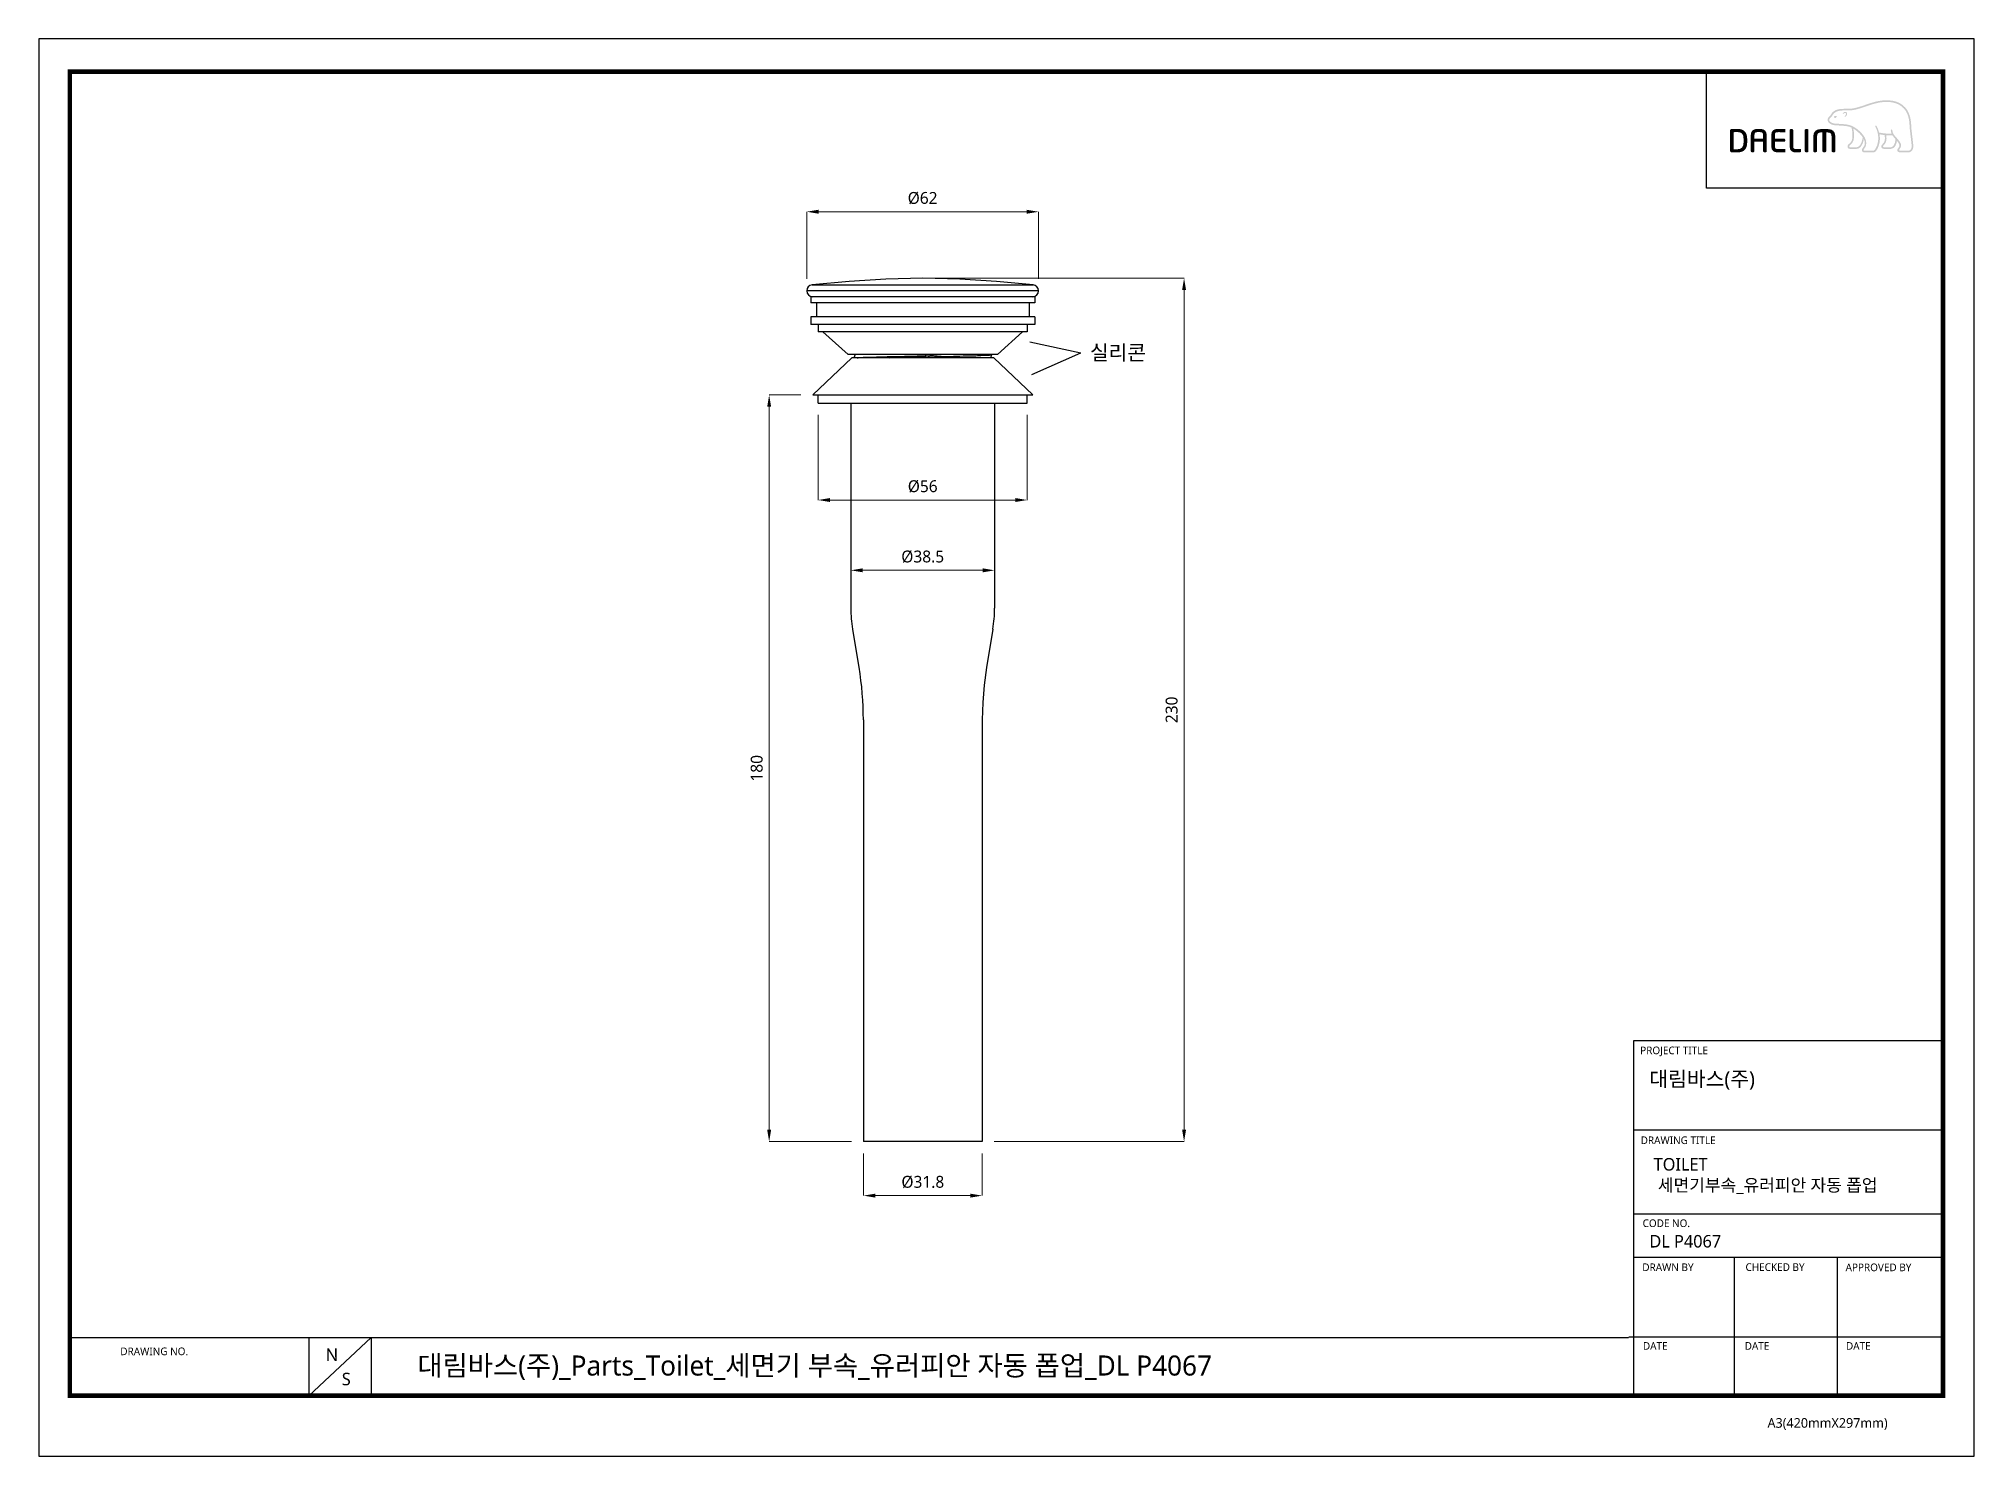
# Model space of a CAD drawing. Extents: x 0 to 651, y 0 to 477.
import ezdxf

# ---------------------------------------------------------------- set-up
doc = ezdxf.new("R2010")
doc.units = 0
doc.header["$LTSCALE"] = 10
doc.header["$MEASUREMENT"] = 0
doc.header["$PDMODE"] = 3
doc.header["$PDSIZE"] = -10
doc.layers.get('0').update_dxf_attribs({"linetype": 'CONTINUOUS'})
doc.layers.get('DEFPOINTS').update_dxf_attribs({"linetype": 'CONTINUOUS'})
doc.layers.add('PDF3_0', color=7, linetype='CONTINUOUS')
doc.layers.add('PDF3_02___PRT_ALL_AXES', color=7, linetype='CONTINUOUS')
doc.styles.add('Daelim Dimension', font='NanumGothic.ttf')
doc.dimstyles.new('DEFAULT', dxfattribs={"dimscale": 2, "dimtxt": 2, "dimasz": 2, "dimexe": 0, "dimexo": 2, "dimgap": 1, "dimtad": 1, "dimdec": 0, "dimzin": 9, "dimdsep": 46, "dimtxsty": 'Daelim Dimension', "dimcen": 0.5, "dimclrd": 5, "dimclre": 5, "dimclrt": 256, "dimadec": 1, "dimazin": 0, "dimtfac": 1, "dimtdec": 0, "dimtix": 1, "dimtmove": 0, "dimatfit": 3, "dimfxl": 0, "dimtolj": 1, "dimtzin": 1, "dimlwd": 9, "dimlwe": 9, "dimarcsym": 0})

msp = doc.modelspace()

# ---------------------------------------------------------------- texts
at = {"color": 5, "ltscale": 40, "style": 'Daelim Dimension'}
for s, height, p in [('PROJECT TITLE', 2.569, (538.63, 135.3)), ('DRAWING TITLE', 2.569, (538.79, 105.06)), ('CODE NO.', 2.569, (539.44, 77.14)), ('DRAWN BY', 2.569, (539.34, 62.33)), ('CHECKED BY', 2.569, (574.05, 62.38)), ('APPROVED BY', 2.569, (607.71, 62.29)), ('DRAWING NO.', 2.569, (27.44, 34.03)), ('DATE', 2.569, (539.54, 35.85)), ('DATE', 2.569, (573.77, 35.85)), ('DATE', 2.569, (607.83, 35.85)), ('A3(420mmX297mm)', 3.2424, (581.45, 9.61))]:
    msp.add_text(s, height=height, dxfattribs=at).set_placement(p)
at = {"ltscale": 0.5, "insert": (353.59, 373.9), "char_height": 5, "attachment_point": 1, "style": 'Daelim Dimension'}
msp.add_mtext_dynamic_manual_height_columns('실리콘', width=24.0177, gutter_width=1500, heights=[0], dxfattribs=at)
at = {"attachment_point": 1, "style": 'Daelim Dimension'}
for s, insert, char_height, width in [('대림바스(주)', (541.68, 129.49), 5.036, 80.9399), (' TOILET\\P  세면기부속_유러피안 자동 폽업', (541.73, 100.35), 4.2041, 88.8638), ('DL P4067', (541.73, 74.46), 4.204, 70.7511), ('N', (96.53, 36.29), 4.2, 5.8673), ('S', (101.94, 28.11), 4.2, 5.8673)]:
    msp.add_mtext(s, dxfattribs=dict(at, insert=insert, char_height=char_height, width=width))
at = {"color": 2, "insert": (127.34, 33.92), "char_height": 6.7566, "width": 305.0527, "attachment_point": 1, "style": 'Daelim Dimension'}
msp.add_mtext('대림바스(주)_Parts_Toilet_세면기 부속_유러피안 자동 폽업_DL P4067', dxfattribs=at)

# ---------------------------------------------------------------- blocks, each defined once
blk = doc.blocks.new('*D0')
at = {"color": 5, "linetype": 'ByBlock', "lineweight": 9, "ltscale": 0.5}
for p, q in [((258.3, 396.17), (258.31, 418.78)), ((262.31, 418.78), (332.27, 418.76)), ((336.27, 396.15), (336.27, 418.76))]:
    blk.add_line(p, q, dxfattribs=at)
at = {"color": 5, "ltscale": 0.5}
for points in [[(262.31, 419.45), (262.31, 418.11), (258.31, 418.78)], [(332.27, 419.43), (332.27, 418.1), (336.27, 418.76)]]:
    blk.add_solid(points, dxfattribs=at)
at = {"layer": 'DEFPOINTS', "color": 0, "ltscale": 0.5}
for p in [(336.27, 418.76), (258.3, 392.17), (336.27, 392.15)]:
    blk.add_point(p, dxfattribs=at)
at = {"ltscale": 0.5, "insert": (297.29, 423.33), "char_height": 4, "attachment_point": 5, "rotation": 359.98568, "style": 'Daelim Dimension'}
blk.add_mtext('\\A1;%%C62', dxfattribs=at)
blk = doc.blocks.new('*D1')
at = {"color": 5, "linetype": 'ByBlock', "lineweight": 9, "ltscale": 0.5}
for p, q in [((262.16, 350.39), (262.16, 321.77)), ((332.48, 350.39), (332.48, 321.77)), ((266.16, 321.77), (328.48, 321.77))]:
    blk.add_line(p, q, dxfattribs=at)
at = {"color": 5, "ltscale": 0.5}
for points in [[(266.16, 322.44), (266.16, 321.1), (262.16, 321.77)], [(328.48, 322.44), (328.48, 321.1), (332.48, 321.77)]]:
    blk.add_solid(points, dxfattribs=at)
at = {"layer": 'DEFPOINTS', "color": 0, "ltscale": 0.5}
for p in [(262.16, 354.39), (332.48, 354.39), (332.48, 321.77)]:
    blk.add_point(p, dxfattribs=at)
at = {"ltscale": 0.5, "insert": (297.32, 326.33), "char_height": 4, "attachment_point": 5, "style": 'Daelim Dimension'}
blk.add_mtext('\\A1;%%C56', dxfattribs=at)
blk = doc.blocks.new('*D2')
at = {"color": 5, "linetype": 'ByBlock', "lineweight": 9, "ltscale": 0.5}
for p, q in [((273.14, 299.21), (273.14, 298.12)), ((277.14, 298.12), (317.5, 298.12)), ((321.5, 299.21), (321.5, 298.12))]:
    blk.add_line(p, q, dxfattribs=at)
at = {"color": 5, "ltscale": 0.5}
for points in [[(277.14, 298.79), (277.14, 297.45), (273.14, 298.12)], [(317.5, 298.79), (317.5, 297.45), (321.5, 298.12)]]:
    blk.add_solid(points, dxfattribs=at)
at = {"layer": 'DEFPOINTS', "color": 0, "ltscale": 0.5}
for p in [(273.14, 303.21), (321.5, 303.21), (321.5, 298.12)]:
    blk.add_point(p, dxfattribs=at)
at = {"ltscale": 0.5, "insert": (297.32, 302.68), "char_height": 4, "attachment_point": 5, "style": 'Daelim Dimension'}
blk.add_mtext('\\A1;%%C38.5', dxfattribs=at)
blk = doc.blocks.new('*D3')
at = {"color": 5, "linetype": 'ByBlock', "lineweight": 9, "ltscale": 0.5}
for p, q in [((277.37, 101.89), (277.37, 87.71)), ((317.35, 101.89), (317.35, 87.71)), ((281.37, 87.71), (313.35, 87.71))]:
    blk.add_line(p, q, dxfattribs=at)
at = {"color": 5, "ltscale": 0.5}
for points in [[(281.37, 88.38), (281.37, 87.04), (277.37, 87.71)], [(313.35, 88.38), (313.35, 87.04), (317.35, 87.71)]]:
    blk.add_solid(points, dxfattribs=at)
at = {"layer": 'DEFPOINTS', "color": 0, "ltscale": 0.5}
for p in [(277.37, 105.89), (317.35, 105.89), (317.35, 87.71)]:
    blk.add_point(p, dxfattribs=at)
at = {"ltscale": 0.5, "insert": (297.36, 92.27), "char_height": 4, "attachment_point": 5, "style": 'Daelim Dimension'}
blk.add_mtext('\\A1;%%C31.8', dxfattribs=at)
blk = doc.blocks.new('*D4')
at = {"color": 5, "linetype": 'ByBlock', "lineweight": 9, "ltscale": 0.5}
for p, q in [((256.31, 357.13), (245.68, 357.13)), ((245.68, 353.13), (245.68, 109.89)), ((273.37, 105.89), (245.68, 105.89))]:
    blk.add_line(p, q, dxfattribs=at)
at = {"color": 5, "ltscale": 0.5}
for points in [[(245.01, 353.13), (246.34, 353.13), (245.68, 357.13)], [(245.01, 109.89), (246.34, 109.89), (245.68, 105.89)]]:
    blk.add_solid(points, dxfattribs=at)
at = {"layer": 'DEFPOINTS', "color": 0, "ltscale": 0.5}
for p in [(260.31, 357.13), (245.68, 105.89), (277.37, 105.89)]:
    blk.add_point(p, dxfattribs=at)
at = {"ltscale": 0.5, "insert": (241.5, 231.51), "char_height": 4, "attachment_point": 5, "rotation": 90, "style": 'Daelim Dimension'}
blk.add_mtext('\\A1;180', dxfattribs=at)
blk = doc.blocks.new('*D5')
at = {"color": 5, "linetype": 'ByBlock', "lineweight": 9, "ltscale": 0.5}
for p, q in [((301.32, 396.45), (385.23, 396.45)), ((385.23, 392.45), (385.23, 109.89)), ((321.35, 105.89), (385.23, 105.89))]:
    blk.add_line(p, q, dxfattribs=at)
at = {"color": 5, "ltscale": 0.5}
for points in [[(384.56, 392.45), (385.89, 392.45), (385.23, 396.45)], [(384.56, 109.89), (385.89, 109.89), (385.23, 105.89)]]:
    blk.add_solid(points, dxfattribs=at)
at = {"layer": 'DEFPOINTS', "color": 0, "ltscale": 0.5}
for p in [(297.32, 396.45), (317.35, 105.89), (385.23, 105.89)]:
    blk.add_point(p, dxfattribs=at)
at = {"ltscale": 0.5, "insert": (381.05, 251.17), "char_height": 4, "attachment_point": 5, "rotation": 90, "style": 'Daelim Dimension'}
blk.add_mtext('\\A1;230', dxfattribs=at)

# ---------------------------------------------------------------- dimensions: what is measured, and where the dimension line sits
at = {"ltscale": 0.5}
dim = msp.add_aligned_dim(p1=(258.3, 392.17), p2=(336.27, 392.15), distance=26.61, text='%%C62', dimstyle='DEFAULT', override={"dimdec": 1, "dimtdec": 1, "dimfxl": 1.25, "dimarcsym": 1}, dxfattribs=at)
dim.commit()
dim.dimension.update_dxf_attribs({"geometry": '*D0', "text_midpoint": (297.29, 423.33)})
for base, p1, p2, text, picture, middle in [((385.23, 105.89), (297.32, 396.45), (317.35, 105.89), '230', '*D5', (381.05, 251.17)), ((245.68, 105.89), (260.31, 357.13), (277.37, 105.89), '180', '*D4', (241.5, 231.51))]:
    dim = msp.add_linear_dim(base=base, p1=p1, p2=p2, angle=90, text=text, dimstyle='DEFAULT', override={"dimdec": 1, "dimtdec": 1, "dimfxl": 1.25, "dimarcsym": 1}, dxfattribs=at)
    dim.commit()
    dim.dimension.update_dxf_attribs({"geometry": picture, "text_midpoint": middle})
for base, p1, p2, text, picture, middle in [((332.48, 321.77), (262.16, 354.39), (332.48, 354.39), '%%C56', '*D1', (297.32, 326.33)), ((321.5, 298.12), (273.14, 303.21), (321.5, 303.21), '%%C38.5', '*D2', (297.32, 302.68)), ((317.35, 87.71), (277.37, 105.89), (317.35, 105.89), '%%C31.8', '*D3', (297.36, 92.27))]:
    dim = msp.add_linear_dim(base=base, p1=p1, p2=p2, text=text, dimstyle='DEFAULT', override={"dimdec": 1, "dimtdec": 1, "dimfxl": 1.25, "dimarcsym": 1}, dxfattribs=at)
    dim.commit()
    dim.dimension.update_dxf_attribs({"geometry": picture, "text_midpoint": middle})

# ---------------------------------------------------------------- hatches: boundary and pattern name
h = msp.add_hatch(color=5)
edge = h.paths.add_edge_path()
edge.add_spline(control_points=[(627.75, 453.86), (625.41, 456.48), (621.77, 456.51), (619.13, 456.07)], knot_values=[4, 4, 4, 4, 5, 5, 5, 5], degree=3, periodic=0)
edge.add_spline(control_points=[(619.13, 456.07), (617.52, 455.81), (615.95, 455.27), (614.45, 454.76)], knot_values=[5, 5, 5, 5, 6, 6, 6, 6], degree=3, periodic=0)
edge.add_spline(control_points=[(614.45, 454.76), (613.2, 454.33), (611.89, 453.89), (610.59, 453.61)], knot_values=[6, 6, 6, 6, 7, 7, 7, 7], degree=3, periodic=0)
edge.add_spline(control_points=[(610.59, 453.61), (609.69, 453.42), (608.55, 453.41), (607.55, 453.41)], knot_values=[7, 7, 7, 7, 8, 8, 8, 8], degree=3, periodic=0)
edge.add_spline(control_points=[(607.55, 453.41), (607.55, 453.41), (606.59, 453.39), (606.59, 453.39)], knot_values=[8.00001, 8.00001, 8.00001, 8.00001, 9, 9, 9, 9], degree=3, periodic=0)
edge.add_spline(control_points=[(606.59, 453.39), (604.71, 453.34), (603.42, 452.69), (602.78, 451.45)], knot_values=[9, 9, 9, 9, 10, 10, 10, 10], degree=3, periodic=0)
edge.add_spline(control_points=[(602.78, 451.45), (602.78, 451.45), (602.75, 451.4), (602.75, 451.4)], knot_values=[10.00001, 10.00001, 10.00001, 10.00001, 11, 11, 11, 11], degree=3, periodic=0)
edge.add_spline(control_points=[(602.75, 451.4), (602.64, 451.22), (602.5, 451.06), (602.34, 450.91)], knot_values=[11, 11, 11, 11, 12, 12, 12, 12], degree=3, periodic=0)
edge.add_spline(control_points=[(602.34, 450.91), (602.16, 450.74), (601.99, 450.57), (601.86, 450.34)], knot_values=[12, 12, 12, 12, 13, 13, 13, 13], degree=3, periodic=0)
edge.add_spline(control_points=[(601.86, 450.34), (601.62, 449.92), (601.6, 449.49), (601.8, 449.1)], knot_values=[13, 13, 13, 13, 14, 14, 14, 14], degree=3, periodic=0)
edge.add_spline(control_points=[(601.8, 449.1), (602.21, 448.34), (603.35, 447.94), (604.03, 447.89), (604.03, 447.89), (605.04, 447.82), (605.04, 447.82)], knot_values=[14, 14, 14, 14, 15, 15, 15, 16, 16, 16, 16], degree=3, periodic=0)
edge.add_spline(control_points=[(605.04, 447.82), (606.11, 447.76), (607.46, 447.68), (608.25, 447.54)], knot_values=[16, 16, 16, 16, 17, 17, 17, 17], degree=3, periodic=0)
edge.add_spline(control_points=[(608.25, 447.54), (608.76, 447.45), (609.24, 447.29), (609.69, 447.09)], knot_values=[17, 17, 17, 17, 18, 18, 18, 18], degree=3, periodic=0)
edge.add_spline(control_points=[(609.69, 447.09), (609.72, 447.04), (610.12, 445.57), (610.03, 443.95)], knot_values=[18, 18, 18, 18, 19, 19, 19, 19], degree=3, periodic=0)
edge.add_spline(control_points=[(610.03, 443.95), (609.97, 442.46), (609.31, 441.95), (608.85, 441.57)], knot_values=[19, 19, 19, 19, 20, 20, 20, 20], degree=3, periodic=0)
edge.add_spline(control_points=[(608.85, 441.57), (608.84, 441.57), (608.39, 441.21), (608.36, 440.77)], knot_values=[20, 20, 20, 20, 21, 21, 21, 21], degree=3, periodic=0)
edge.add_spline(control_points=[(608.36, 440.77), (608.33, 440.54), (608.4, 440.32), (608.54, 440.18)], knot_values=[21, 21, 21, 21, 22, 22, 22, 22], degree=3, periodic=0)
edge.add_spline(control_points=[(608.54, 440.18), (608.7, 440.01), (608.93, 439.92), (609.23, 439.92), (609.23, 439.92), (611.28, 439.92), (611.28, 439.92)], knot_values=[22, 22, 22, 22, 23, 23, 23, 24, 24, 24, 24], degree=3, periodic=0)
edge.add_spline(control_points=[(611.28, 439.92), (612.95, 439.92), (613.66, 441.88), (613.84, 443.25)], knot_values=[24, 24, 24, 24, 25, 25, 25, 25], degree=3, periodic=0)
edge.add_spline(control_points=[(613.84, 443.25), (614.33, 442.27), (614.32, 441.16), (613.69, 440.46)], knot_values=[25, 25, 25, 25, 26, 26, 26, 26], degree=3, periodic=0)
edge.add_spline(control_points=[(613.69, 440.46), (613.69, 440.46), (613.15, 439.96), (613.21, 439.47)], knot_values=[26.00001, 26.00001, 26.00001, 26.00001, 27, 27, 27, 27], degree=3, periodic=0)
edge.add_spline(control_points=[(613.21, 439.47), (613.26, 438.96), (613.68, 438.76), (614.03, 438.76), (614.03, 438.76), (616.94, 438.76), (616.94, 438.76)], knot_values=[27, 27, 27, 27, 28, 28, 28, 29, 29, 29, 29], degree=3, periodic=0)
edge.add_spline(control_points=[(616.94, 438.76), (617.45, 438.76), (617.86, 438.99), (618.13, 439.44)], knot_values=[29, 29, 29, 29, 30, 30, 30, 30], degree=3, periodic=0)
edge.add_spline(control_points=[(618.13, 439.44), (619.32, 441.4), (619.38, 443.33), (619.13, 444.83)], knot_values=[30, 30, 30, 30, 31, 31, 31, 31], degree=3, periodic=0)
edge.add_spline(control_points=[(619.13, 444.83), (619.48, 444.76), (620.07, 444.65), (620.8, 444.57)], knot_values=[31, 31, 31, 31, 32, 32, 32, 32], degree=3, periodic=0)
edge.add_spline(control_points=[(620.8, 444.57), (620.84, 444.36), (620.92, 443.91), (620.92, 443.91)], knot_values=[32, 32, 32, 32, 33, 33, 33, 33], degree=3, periodic=0)
edge.add_spline(control_points=[(620.92, 443.91), (620.94, 443.73), (620.94, 443.58), (620.94, 443.43)], knot_values=[33, 33, 33, 33, 34, 34, 34, 34], degree=3, periodic=0)
edge.add_spline(control_points=[(620.94, 443.43), (620.94, 442.3), (620.44, 441.81), (620.16, 441.54)], knot_values=[34, 34, 34, 34, 35, 35, 35, 35], degree=3, periodic=0)
edge.add_spline(control_points=[(620.16, 441.54), (620.15, 441.53), (619.77, 441.15), (619.72, 440.82)], knot_values=[35, 35, 35, 35, 36, 36, 36, 36], degree=3, periodic=0)
edge.add_spline(control_points=[(619.72, 440.82), (619.72, 440.82), (619.64, 440.48), (619.93, 440.18)], knot_values=[36.00001, 36.00001, 36.00001, 36.00001, 37, 37, 37, 37], degree=3, periodic=0)
edge.add_spline(control_points=[(619.93, 440.18), (620.1, 440.02), (620.36, 439.92), (620.7, 439.92), (620.7, 439.92), (622.96, 439.92), (622.96, 439.92)], knot_values=[37, 37, 37, 37, 38, 38, 38, 39, 39, 39, 39], degree=3, periodic=0)
edge.add_spline(control_points=[(622.96, 439.92), (624.4, 439.92), (624.85, 441.71), (624.99, 442.63)], knot_values=[39, 39, 39, 39, 40, 40, 40, 40], degree=3, periodic=0)
edge.add_spline(control_points=[(624.99, 442.63), (625.25, 442.3), (625.54, 441.91), (625.72, 441.54)], knot_values=[40, 40, 40, 40, 41, 41, 41, 41], degree=3, periodic=0)
edge.add_spline(control_points=[(625.72, 441.54), (625.84, 441.28), (625.86, 441), (625.77, 440.73)], knot_values=[41, 41, 41, 41, 42, 42, 42, 42], degree=3, periodic=0)
edge.add_spline(control_points=[(625.77, 440.73), (625.62, 440.25), (625.01, 439.91), (625.14, 439.34)], knot_values=[42, 42, 42, 42, 43, 43, 43, 43], degree=3, periodic=0)
edge.add_spline(control_points=[(625.14, 439.34), (625.24, 438.89), (625.61, 438.76), (626, 438.76), (626, 438.76), (628.9, 438.76), (628.9, 438.76)], knot_values=[43, 43, 43, 43, 44, 44, 44, 45, 45, 45, 45], degree=3, periodic=0)
edge.add_spline(control_points=[(628.9, 438.76), (628.92, 438.76), (629.5, 438.75), (629.97, 439.25)], knot_values=[45, 45, 45, 45, 46, 46, 46, 46], degree=3, periodic=0)
edge.add_spline(control_points=[(629.97, 439.25), (630.4, 439.72), (630.57, 440.41), (630.47, 441.38)], knot_values=[46, 46, 46, 46, 47, 47, 47, 47], degree=3, periodic=0)
edge.add_spline(control_points=[(630.47, 441.38), (630.47, 441.38), (630.03, 445.18), (630.03, 445.18)], knot_values=[0, 0, 0, 0, 1, 1, 1, 1], degree=3, periodic=0)
edge.add_spline(control_points=[(630.03, 445.18), (629.87, 446.28), (629.84, 446.87), (629.82, 447.46), (629.82, 447.46), (629.71, 448.95), (629.71, 448.95)], knot_values=[1, 1, 1, 1, 2, 2, 2, 3, 3, 3, 3], degree=3, periodic=0)
edge.add_spline(control_points=[(629.71, 448.95), (629.49, 451), (628.83, 452.65), (627.75, 453.86)], knot_values=[3, 3, 3, 3, 4, 4, 4, 4], degree=3, periodic=0)
edge = h.paths.add_edge_path(flags=16)
edge.add_spline(control_points=[(610.71, 453.07), (612.05, 453.35), (613.37, 453.8), (614.63, 454.24)], knot_values=[31, 31, 31, 31, 32, 32, 32, 32], degree=3, periodic=0)
edge.add_spline(control_points=[(614.63, 454.24), (616.11, 454.74), (617.65, 455.27), (619.22, 455.53)], knot_values=[32, 32, 32, 32, 33, 33, 33, 33], degree=3, periodic=0)
edge.add_spline(control_points=[(619.22, 455.53), (621.73, 455.94), (625.17, 455.92), (627.33, 453.49)], knot_values=[33, 33, 33, 33, 34, 34, 34, 34], degree=3, periodic=0)
edge.add_spline(control_points=[(627.33, 453.49), (628.33, 452.37), (628.95, 450.82), (629.15, 448.9), (629.15, 448.9), (629.26, 447.43), (629.26, 447.43)], knot_values=[34, 34, 34, 34, 35, 35, 35, 36, 36, 36, 36], degree=3, periodic=0)
edge.add_spline(control_points=[(629.26, 447.43), (629.29, 446.84), (629.32, 446.23), (629.48, 445.1), (629.48, 445.1), (629.91, 441.32), (629.91, 441.32)], knot_values=[36, 36, 36, 36, 37, 37, 37, 38, 38, 38, 38], degree=3, periodic=0)
edge.add_spline(control_points=[(629.91, 441.32), (629.99, 440.54), (629.86, 439.97), (629.57, 439.63)], knot_values=[38, 38, 38, 38, 39, 39, 39, 39], degree=3, periodic=0)
edge.add_spline(control_points=[(629.57, 439.63), (629.28, 439.32), (628.92, 439.31), (628.9, 439.31), (628.9, 439.31), (626.05, 439.31), (626.05, 439.31)], knot_values=[0, 0, 0, 0, 1, 1, 1, 2, 2, 2, 2], degree=3, periodic=0)
edge.add_spline(control_points=[(626.05, 439.31), (625.87, 439.31), (625.74, 439.39), (625.74, 439.59)], knot_values=[2, 2, 2, 2, 3, 3, 3, 3], degree=3, periodic=0)
edge.add_spline(control_points=[(625.74, 439.59), (625.74, 439.89), (626.12, 440.13), (626.26, 440.52)], knot_values=[3, 3, 3, 3, 4, 4, 4, 4], degree=3, periodic=0)
edge.add_spline(control_points=[(626.26, 440.52), (626.42, 440.93), (626.4, 441.38), (626.22, 441.78)], knot_values=[4, 4, 4, 4, 5, 5, 5, 5], degree=3, periodic=0)
edge.add_spline(control_points=[(626.22, 441.78), (625.88, 442.49), (625.38, 443.06), (624.89, 443.6)], knot_values=[5, 5, 5, 5, 6, 6, 6, 6], degree=3, periodic=0)
edge.add_spline(control_points=[(624.89, 443.6), (624.2, 444.38), (623.46, 445.13), (623.41, 446.19)], knot_values=[6, 6, 6, 6, 7, 7, 7, 7], degree=3, periodic=0)
edge.add_spline(control_points=[(623.41, 446.19), (623.39, 446.35), (623.33, 446.5), (623.17, 446.49)], knot_values=[7, 7, 7, 7, 8, 8, 8, 8], degree=3, periodic=0)
edge.add_spline(control_points=[(623.17, 446.49), (623.02, 446.48), (622.92, 446.35), (622.92, 446.15)], knot_values=[8, 8, 8, 8, 9, 9, 9, 9], degree=3, periodic=0)
edge.add_spline(control_points=[(622.92, 446.15), (622.96, 445.74), (623.07, 445.37), (623.2, 445.03)], knot_values=[9, 9, 9, 9, 10, 10, 10, 10], degree=3, periodic=0)
edge.add_spline(control_points=[(623.2, 445.03), (621.33, 444.95), (619.44, 445.33), (618.99, 445.42)], knot_values=[10, 10, 10, 10, 11, 11, 11, 11], degree=3, periodic=0)
edge.add_spline(control_points=[(618.99, 445.42), (618.66, 446.76), (618.12, 447.63), (618.12, 447.65)], knot_values=[11, 11, 11, 11, 12, 12, 12, 12], degree=3, periodic=0)
edge.add_spline(control_points=[(618.12, 447.65), (618.03, 447.79), (617.89, 447.83), (617.78, 447.77)], knot_values=[12, 12, 12, 12, 13, 13, 13, 13], degree=3, periodic=0)
edge.add_spline(control_points=[(617.78, 447.77), (617.67, 447.7), (617.65, 447.54), (617.73, 447.41)], knot_values=[13, 13, 13, 13, 14, 14, 14, 14], degree=3, periodic=0)
edge.add_spline(control_points=[(617.73, 447.41), (617.75, 447.37), (619.99, 443.58), (617.66, 439.72)], knot_values=[14, 14, 14, 14, 15, 15, 15, 15], degree=3, periodic=0)
edge.add_spline(control_points=[(617.66, 439.72), (617.49, 439.44), (617.26, 439.31), (616.94, 439.31), (616.94, 439.31), (614.04, 439.31), (614.04, 439.31)], knot_values=[15, 15, 15, 15, 16, 16, 16, 17, 17, 17, 17], degree=3, periodic=0)
edge.add_spline(control_points=[(614.04, 439.31), (613.92, 439.31), (613.75, 439.4), (613.75, 439.59)], knot_values=[17, 17, 17, 17, 18, 18, 18, 18], degree=3, periodic=0)
edge.add_spline(control_points=[(613.75, 439.59), (613.75, 439.79), (614.03, 440.09), (614.03, 440.09)], knot_values=[18, 18, 18, 18, 19, 19, 19, 19], degree=3, periodic=0)
edge.add_spline(control_points=[(614.03, 440.09), (615.19, 441.4), (614.6, 443.42), (613.48, 444.77)], knot_values=[19, 19, 19, 19, 20, 20, 20, 20], degree=3, periodic=0)
edge.add_spline(control_points=[(613.48, 444.77), (612.39, 446.06), (610.61, 447.69), (608.35, 448.09)], knot_values=[20, 20, 20, 20, 21, 21, 21, 21], degree=3, periodic=0)
edge.add_spline(control_points=[(608.35, 448.09), (607.53, 448.24), (606.16, 448.32), (605.07, 448.38), (605.07, 448.38), (604.07, 448.44), (604.07, 448.44)], knot_values=[21, 21, 21, 21, 22, 22, 22, 23, 23, 23, 23], degree=3, periodic=0)
edge.add_spline(control_points=[(604.07, 448.44), (603.51, 448.48), (602.59, 448.82), (602.3, 449.36)], knot_values=[23, 23, 23, 23, 24, 24, 24, 24], degree=3, periodic=0)
edge.add_spline(control_points=[(602.3, 449.36), (602.18, 449.58), (602.19, 449.81), (602.35, 450.06)], knot_values=[24, 24, 24, 24, 25, 25, 25, 25], degree=3, periodic=0)
edge.add_spline(control_points=[(602.35, 450.06), (602.45, 450.23), (602.59, 450.37), (602.74, 450.52)], knot_values=[25, 25, 25, 25, 26, 26, 26, 26], degree=3, periodic=0)
edge.add_spline(control_points=[(602.74, 450.52), (602.91, 450.7), (603.09, 450.88), (603.23, 451.13)], knot_values=[26, 26, 26, 26, 27, 27, 27, 27], degree=3, periodic=0)
edge.add_spline(control_points=[(603.23, 451.13), (603.23, 451.13), (603.27, 451.2), (603.27, 451.2)], knot_values=[27.00001, 27.00001, 27.00001, 27.00001, 28, 28, 28, 28], degree=3, periodic=0)
edge.add_spline(control_points=[(603.27, 451.2), (603.83, 452.25), (604.93, 452.79), (606.61, 452.84)], knot_values=[28, 28, 28, 28, 29, 29, 29, 29], degree=3, periodic=0)
edge.add_spline(control_points=[(606.61, 452.84), (606.61, 452.84), (607.55, 452.85), (607.55, 452.85)], knot_values=[29.00001, 29.00001, 29.00001, 29.00001, 30, 30, 30, 30], degree=3, periodic=0)
edge.add_spline(control_points=[(607.55, 452.85), (608.57, 452.85), (609.75, 452.86), (610.71, 453.07)], knot_values=[30, 30, 30, 30, 31, 31, 31, 31], degree=3, periodic=0)
edge = h.paths.add_edge_path(flags=0)
edge.add_spline(control_points=[(607.95, 452.28), (608.14, 452.14), (608.27, 451.92), (608.24, 451.66)], knot_values=[8, 8, 8, 8, 9, 9, 9, 9], degree=3, periodic=0)
edge.add_spline(control_points=[(608.24, 451.66), (608.2, 451.29), (607.88, 450.89), (607.63, 450.76)], knot_values=[7, 7, 7, 7, 8, 8, 8, 8], degree=3, periodic=0)
edge.add_spline(control_points=[(607.63, 450.76), (607.55, 450.73), (607.44, 450.75), (607.4, 450.83)], knot_values=[6, 6, 6, 6, 7, 7, 7, 7], degree=3, periodic=0)
edge.add_spline(control_points=[(607.4, 450.83), (607.36, 450.92), (607.41, 451.02), (607.5, 451.07)], knot_values=[5, 5, 5, 5, 6, 6, 6, 6], degree=3, periodic=0)
edge.add_spline(control_points=[(607.5, 451.07), (607.63, 451.15), (607.84, 451.42), (607.86, 451.65)], knot_values=[4, 4, 4, 4, 5, 5, 5, 5], degree=3, periodic=0)
edge.add_spline(control_points=[(607.86, 451.65), (607.88, 451.79), (607.84, 451.91), (607.72, 451.99)], knot_values=[3, 3, 3, 3, 4, 4, 4, 4], degree=3, periodic=0)
edge.add_spline(control_points=[(607.72, 451.99), (607.42, 452.2), (607.08, 451.78), (607.04, 451.75)], knot_values=[2, 2, 2, 2, 3, 3, 3, 3], degree=3, periodic=0)
edge.add_spline(control_points=[(607.04, 451.75), (606.98, 451.68), (606.87, 451.66), (606.81, 451.72)], knot_values=[1, 1, 1, 1, 2, 2, 2, 2], degree=3, periodic=0)
edge.add_spline(control_points=[(606.81, 451.72), (606.73, 451.78), (606.74, 451.9), (606.81, 451.97)], knot_values=[0, 0, 0, 0, 1, 1, 1, 1], degree=3, periodic=0)
edge.add_spline(control_points=[(606.81, 451.97), (606.99, 452.17), (607.5, 452.6), (607.95, 452.28)], knot_values=[9, 9, 9, 9, 10, 10, 10, 10], degree=3, periodic=0)
edge = h.paths.add_edge_path(flags=16)
edge.add_spline(control_points=[(610.56, 443.92), (610.61, 445.09), (610.44, 446.17), (610.31, 446.76), (610.31, 446.76), (612.14, 445.72), (613.47, 443.85)], knot_values=[5, 5, 5, 5, 6, 6, 6, 7, 7, 7, 7], degree=3, periodic=0)
edge.add_spline(control_points=[(613.47, 443.85), (613.37, 443.06), (612.92, 440.45), (611.28, 440.45), (611.28, 440.45), (609.23, 440.45), (609.23, 440.45)], knot_values=[0, 0, 0, 0, 1, 1, 1, 2, 2, 2, 2], degree=3, periodic=0)
edge.add_spline(control_points=[(609.23, 440.45), (609.08, 440.45), (608.9, 440.57), (608.9, 440.77)], knot_values=[2, 2, 2, 2, 3, 3, 3, 3], degree=3, periodic=0)
edge.add_spline(control_points=[(608.9, 440.77), (608.9, 440.96), (609.16, 441.16), (609.18, 441.17)], knot_values=[3, 3, 3, 3, 4, 4, 4, 4], degree=3, periodic=0)
edge.add_spline(control_points=[(609.18, 441.17), (609.69, 441.58), (610.47, 442.21), (610.56, 443.92)], knot_values=[4, 4, 4, 4, 5, 5, 5, 5], degree=3, periodic=0)
edge = h.paths.add_edge_path(flags=0)
edge.add_spline(control_points=[(604.82, 450.88), (604.82, 450.88), (604.89, 450.85), (604.79, 450.74)], knot_values=[1.00001, 1.00001, 1.00001, 1.00001, 2, 2, 2, 2], degree=3, periodic=0)
edge.add_spline(control_points=[(604.79, 450.74), (604.55, 450.39), (604.3, 450.32), (604.3, 450.32)], knot_values=[2, 2, 2, 2, 2.99999, 2.99999, 2.99999, 2.99999], degree=3, periodic=0)
edge.add_spline(control_points=[(604.3, 450.32), (604.3, 450.32), (604.11, 450.25), (604.01, 450.38)], knot_values=[3.00001, 3.00001, 3.00001, 3.00001, 4, 4, 4, 4], degree=3, periodic=0)
edge.add_spline(control_points=[(604.01, 450.38), (603.8, 450.62), (603.79, 450.76), (603.79, 450.76), (603.79, 450.76), (603.77, 450.87), (603.87, 450.89)], knot_values=[4, 4, 4, 4, 5, 5, 5, 6, 6, 6, 6], degree=3, periodic=0)
edge.add_spline(control_points=[(604.82, 450.88), (604.3, 451.08), (603.87, 450.89), (603.87, 450.89)], knot_values=[0.00001, 0.00001, 0.00001, 0.00001, 1, 1, 1, 1], degree=3, periodic=0)
edge = h.paths.add_edge_path(flags=16)
edge.add_spline(control_points=[(621.36, 444.53), (622, 444.48), (622.8, 444.45), (623.48, 444.49)], knot_values=[6, 6, 6, 6, 7, 7, 7, 7], degree=3, periodic=0)
edge.add_spline(control_points=[(623.48, 444.49), (623.74, 444.08), (624.18, 443.56), (624.51, 443.18)], knot_values=[7, 7, 7, 7, 8, 8, 8, 8], degree=3, periodic=0)
edge.add_spline(control_points=[(624.51, 443.18), (624.51, 443.15), (624.33, 440.45), (622.96, 440.45)], knot_values=[9, 9, 9, 9, 10, 10, 10, 10], degree=3, periodic=0)
edge.add_spline(control_points=[(622.96, 440.45), (622.96, 440.45), (620.63, 440.45), (620.63, 440.45)], knot_values=[0, 0, 0, 0, 1, 1, 1, 1], degree=3, periodic=0)
edge.add_spline(control_points=[(620.63, 440.45), (620.45, 440.45), (620.32, 440.59), (620.32, 440.77)], knot_values=[1, 1, 1, 1, 2, 2, 2, 2], degree=3, periodic=0)
edge.add_spline(control_points=[(620.32, 440.77), (620.32, 440.94), (620.51, 441.15), (620.52, 441.16)], knot_values=[2, 2, 2, 2, 3, 3, 3, 3], degree=3, periodic=0)
edge.add_spline(control_points=[(620.52, 441.16), (621, 441.62), (621.48, 442.25), (621.48, 443.42)], knot_values=[3, 3, 3, 3, 4, 4, 4, 4], degree=3, periodic=0)
edge.add_spline(control_points=[(621.48, 443.42), (621.48, 443.59), (621.47, 443.77), (621.45, 443.96)], knot_values=[4, 4, 4, 4, 5, 5, 5, 5], degree=3, periodic=0)
edge.add_spline(control_points=[(621.45, 443.96), (621.45, 443.96), (621.39, 444.3), (621.36, 444.53)], knot_values=[5.00001, 5.00001, 5.00001, 5.00001, 6, 6, 6, 6], degree=3, periodic=0)
h = msp.add_hatch(color=5)
edge = h.paths.add_edge_path()
edge.add_spline(control_points=[(574.62, 443.38), (574.62, 445.52), (573.48, 446.66), (571.32, 446.66)], knot_values=[7, 7, 7, 7, 8, 8, 8, 8], degree=3, periodic=0)
edge.add_spline(control_points=[(571.32, 446.66), (570.52, 446.66), (569.52, 446.61), (569.2, 446.56)], knot_values=[0, 0, 0, 0, 1, 1, 1, 1], degree=3, periodic=0)
edge.add_spline(control_points=[(569.2, 446.56), (568.99, 446.52), (568.86, 446.37), (568.86, 446.17), (568.86, 446.17), (568.86, 439.23), (568.86, 439.23)], knot_values=[1, 1, 1, 1, 2, 2, 2, 3, 3, 3, 3], degree=3, periodic=0)
edge.add_spline(control_points=[(568.86, 439.23), (568.86, 439.01), (568.99, 438.87), (569.21, 438.82)], knot_values=[3, 3, 3, 3, 4, 4, 4, 4], degree=3, periodic=0)
edge.add_spline(control_points=[(569.21, 438.82), (569.52, 438.78), (570.52, 438.73), (571.32, 438.73)], knot_values=[4, 4, 4, 4, 5, 5, 5, 5], degree=3, periodic=0)
edge.add_spline(control_points=[(571.32, 438.73), (573.48, 438.73), (574.62, 439.87), (574.62, 442.01), (574.62, 442.01), (574.62, 443.38), (574.62, 443.38)], knot_values=[5, 5, 5, 5, 6, 6, 6, 7, 7, 7, 7], degree=3, periodic=0)
edge = h.paths.add_edge_path(flags=16)
edge.add_spline(control_points=[(571.31, 445.59), (572.75, 445.59), (573.39, 444.9), (573.39, 443.38), (573.39, 443.38), (573.39, 443.04), (573.39, 442.7)], knot_values=[4, 4, 4, 4, 5, 5, 5, 5.5, 5.5, 5.5, 5.5], degree=3, periodic=0)
edge.add_spline(control_points=[(573.39, 442.7), (573.39, 442.35), (573.39, 442.01), (573.39, 442.01)], knot_values=[5.5, 5.5, 5.5, 5.5, 6, 6, 6, 6], degree=3, periodic=0)
edge.add_spline(control_points=[(573.39, 442.01), (573.39, 440.52), (572.71, 439.8), (571.32, 439.8)], knot_values=[0, 0, 0, 0, 1, 1, 1, 1], degree=3, periodic=0)
edge.add_spline(control_points=[(571.32, 439.8), (571.32, 439.8), (570.36, 439.81), (570.11, 439.82), (570.11, 439.82), (570.11, 445.53), (570.11, 445.53)], knot_values=[1.00001, 1.00001, 1.00001, 1.00001, 2, 2, 2, 3, 3, 3, 3], degree=3, periodic=0)
edge.add_spline(control_points=[(570.11, 445.53), (570.61, 445.58), (571.31, 445.59), (571.31, 445.59)], knot_values=[3, 3, 3, 3, 4, 4, 4, 4], degree=3, periodic=0)
h = msp.add_hatch(color=5)
edge = h.paths.add_edge_path()
edge.add_spline(control_points=[(581.2, 444.42), (581.2, 445.97), (580.46, 446.66), (578.8, 446.66)], knot_values=[13, 13, 13, 13, 14, 14, 14, 14], degree=3, periodic=0)
edge.add_spline(control_points=[(578.8, 446.66), (578.8, 446.66), (578.2, 446.66), (578.2, 446.66)], knot_values=[0.00001, 0.00001, 0.00001, 0.00001, 1, 1, 1, 1], degree=3, periodic=0)
edge.add_spline(control_points=[(578.2, 446.66), (576.54, 446.66), (575.81, 445.97), (575.81, 444.42), (575.81, 444.42), (575.81, 439.14), (575.81, 439.14)], knot_values=[1, 1, 1, 1, 2, 2, 2, 3, 3, 3, 3], degree=3, periodic=0)
edge.add_spline(control_points=[(575.81, 439.14), (575.81, 438.95), (575.96, 438.8), (576.14, 438.8)], knot_values=[3, 3, 3, 3, 4, 4, 4, 4], degree=3, periodic=0)
edge.add_spline(control_points=[(576.14, 438.8), (576.14, 438.8), (576.72, 438.8), (576.72, 438.8)], knot_values=[4.00001, 4.00001, 4.00001, 4.00001, 5, 5, 5, 5], degree=3, periodic=0)
edge.add_spline(control_points=[(576.72, 438.8), (576.91, 438.8), (577.05, 438.98), (577.05, 439.14), (577.05, 439.14), (577.05, 439.9), (577.05, 440.68)], knot_values=[5, 5, 5, 5, 6, 6, 6, 6.5, 6.5, 6.5, 6.5], degree=3, periodic=0)
edge.add_spline(control_points=[(577.05, 440.68), (577.05, 441.45), (577.05, 442.24), (577.05, 442.31), (577.05, 442.31), (579.97, 442.31), (579.97, 442.31)], knot_values=[6.5, 6.5, 6.5, 6.5, 7, 7, 7, 8, 8, 8, 8], degree=3, periodic=0)
edge.add_spline(control_points=[(579.97, 442.31), (579.97, 442.18), (579.97, 439.14), (579.97, 439.14)], knot_values=[8, 8, 8, 8, 9, 9, 9, 9], degree=3, periodic=0)
edge.add_spline(control_points=[(579.97, 439.14), (579.97, 438.95), (580.11, 438.8), (580.29, 438.8)], knot_values=[9, 9, 9, 9, 10, 10, 10, 10], degree=3, periodic=0)
edge.add_spline(control_points=[(580.29, 438.8), (580.29, 438.8), (580.87, 438.8), (580.87, 438.8)], knot_values=[10.00001, 10.00001, 10.00001, 10.00001, 11, 11, 11, 11], degree=3, periodic=0)
edge.add_spline(control_points=[(580.87, 438.8), (581.07, 438.8), (581.2, 438.99), (581.2, 439.14), (581.2, 439.14), (581.2, 444.42), (581.2, 444.42)], knot_values=[11, 11, 11, 11, 12, 12, 12, 13, 13, 13, 13], degree=3, periodic=0)
edge = h.paths.add_edge_path(flags=16)
edge.add_spline(control_points=[(577.05, 444.42), (577.05, 445.4), (577.33, 445.57), (578.2, 445.57)], knot_values=[2, 2, 2, 2, 3, 3, 3, 3], degree=3, periodic=0)
edge.add_spline(control_points=[(578.2, 445.57), (578.2, 445.57), (578.8, 445.57), (578.8, 445.57)], knot_values=[3.00001, 3.00001, 3.00001, 3.00001, 4, 4, 4, 4], degree=3, periodic=0)
edge.add_spline(control_points=[(578.8, 445.57), (579.68, 445.57), (579.97, 445.4), (579.97, 444.42)], knot_values=[4, 4, 4, 4, 5, 5, 5, 5], degree=3, periodic=0)
edge.add_spline(control_points=[(579.97, 444.42), (579.97, 444.42), (579.97, 443.49), (579.97, 443.39)], knot_values=[5.00001, 5.00001, 5.00001, 5.00001, 6, 6, 6, 6], degree=3, periodic=0)
edge.add_spline(control_points=[(579.97, 443.39), (579.97, 443.39), (577.05, 443.39), (577.05, 443.39)], knot_values=[0, 0, 0, 0, 1, 1, 1, 1], degree=3, periodic=0)
edge.add_spline(control_points=[(577.05, 443.39), (577.05, 443.49), (577.05, 444.42), (577.05, 444.42)], knot_values=[1, 1, 1, 1, 2, 2, 2, 2], degree=3, periodic=0)
h = msp.add_hatch(color=5)
edge = h.paths.add_edge_path()
edge.add_spline(control_points=[(583.98, 443.38), (583.98, 443.48), (583.98, 444.64), (583.98, 444.64)], knot_values=[14, 14, 14, 14, 15, 15, 15, 15], degree=3, periodic=0)
edge.add_spline(control_points=[(583.98, 444.64), (583.98, 445.23), (583.98, 445.55), (585.12, 445.55), (585.12, 445.55), (585.69, 445.55), (586.26, 445.54)], knot_values=[15, 15, 15, 15, 16, 16, 16, 16.5, 16.5, 16.5, 16.5], degree=3, periodic=0)
edge.add_spline(control_points=[(586.26, 445.54), (586.83, 445.54), (587.4, 445.54), (587.4, 445.54), (587.4, 445.54), (587.4, 445.8), (587.4, 446.06)], knot_values=[16.5, 16.5, 16.5, 16.5, 17, 17, 17, 17.5, 17.5, 17.5, 17.5], degree=3, periodic=0)
edge.add_spline(control_points=[(587.4, 446.06), (587.4, 446.32), (587.4, 446.57), (587.4, 446.57)], knot_values=[17.5, 17.5, 17.5, 17.5, 18, 18, 18, 18], degree=3, periodic=0)
edge.add_spline(control_points=[(587.4, 446.57), (587.4, 446.57), (587.17, 446.6), (587.17, 446.6)], knot_values=[18.00001, 18.00001, 18.00001, 18.00001, 19, 19, 19, 19], degree=3, periodic=0)
edge.add_spline(control_points=[(587.17, 446.6), (586.7, 446.63), (585.68, 446.66), (585.11, 446.66)], knot_values=[19, 19, 19, 19, 20, 20, 20, 20], degree=3, periodic=0)
edge.add_spline(control_points=[(585.11, 446.66), (583.5, 446.66), (582.73, 446), (582.73, 444.64)], knot_values=[20, 20, 20, 20, 21, 21, 21, 21], degree=3, periodic=0)
edge.add_spline(control_points=[(582.73, 444.64), (582.73, 444.64), (582.73, 440.75), (582.73, 440.75)], knot_values=[0, 0, 0, 0, 1, 1, 1, 1], degree=3, periodic=0)
edge.add_spline(control_points=[(582.73, 440.75), (582.73, 439.39), (583.5, 438.73), (585.11, 438.73)], knot_values=[1, 1, 1, 1, 2, 2, 2, 2], degree=3, periodic=0)
edge.add_spline(control_points=[(585.11, 438.73), (585.82, 438.73), (586.78, 438.74), (587.17, 438.78)], knot_values=[2, 2, 2, 2, 3, 3, 3, 3], degree=3, periodic=0)
edge.add_spline(control_points=[(587.17, 438.78), (587.17, 438.78), (587.34, 438.8), (587.34, 438.8)], knot_values=[3.00001, 3.00001, 3.00001, 3.00001, 3.99999, 3.99999, 3.99999, 3.99999], degree=3, periodic=0)
edge.add_spline(control_points=[(587.34, 438.8), (587.34, 438.8), (587.34, 438.8), (587.34, 438.8), (587.34, 438.8), (587.4, 438.8), (587.4, 438.8)], knot_values=[3.99999, 3.99999, 3.99999, 3.99999, 4, 4, 4, 4.99999, 4.99999, 4.99999, 4.99999], degree=3, periodic=0)
edge.add_spline(control_points=[(587.4, 438.8), (587.4, 438.8), (587.4, 438.8), (587.4, 438.8), (587.4, 438.8), (587.4, 439.06), (587.4, 439.32)], knot_values=[4.99999, 4.99999, 4.99999, 4.99999, 5.25, 5.25, 5.25, 5.5, 5.5, 5.5, 5.5], degree=3, periodic=0)
edge.add_spline(control_points=[(587.4, 439.32), (587.4, 439.58), (587.4, 439.85), (587.4, 439.85), (587.4, 439.85), (585.12, 439.85), (585.12, 439.85)], knot_values=[5.5, 5.5, 5.5, 5.5, 6, 6, 6, 7, 7, 7, 7], degree=3, periodic=0)
edge.add_spline(control_points=[(585.12, 439.85), (583.98, 439.85), (583.98, 440.16), (583.98, 440.75), (583.98, 440.75), (583.98, 442.2), (583.98, 442.31)], knot_values=[7, 7, 7, 7, 8, 8, 8, 9, 9, 9, 9], degree=3, periodic=0)
edge.add_spline(control_points=[(583.98, 442.31), (584.09, 442.31), (587.05, 442.31), (587.05, 442.31)], knot_values=[9, 9, 9, 9, 10, 10, 10, 10], degree=3, periodic=0)
edge.add_spline(control_points=[(587.05, 442.31), (587.23, 442.31), (587.4, 442.46), (587.4, 442.64)], knot_values=[10, 10, 10, 10, 11, 11, 11, 11], degree=3, periodic=0)
edge.add_spline(control_points=[(587.4, 442.64), (587.4, 442.64), (587.4, 443.03), (587.4, 443.03)], knot_values=[11.00001, 11.00001, 11.00001, 11.00001, 12, 12, 12, 12], degree=3, periodic=0)
edge.add_spline(control_points=[(587.4, 443.03), (587.4, 443.22), (587.23, 443.38), (587.05, 443.38), (587.05, 443.38), (584.09, 443.38), (583.98, 443.38)], knot_values=[12, 12, 12, 12, 13, 13, 13, 14, 14, 14, 14], degree=3, periodic=0)
h = msp.add_hatch(color=5)
edge = h.paths.add_edge_path()
edge.add_spline(control_points=[(591.19, 439.85), (590.12, 439.85), (590.12, 440.25), (590.12, 440.64), (590.12, 440.64), (590.12, 446.24), (590.12, 446.24)], knot_values=[9, 9, 9, 9, 10, 10, 10, 11, 11, 11, 11], degree=3, periodic=0)
edge.add_spline(control_points=[(590.12, 446.24), (590.12, 446.43), (589.96, 446.59), (589.77, 446.59)], knot_values=[11, 11, 11, 11, 12, 12, 12, 12], degree=3, periodic=0)
edge.add_spline(control_points=[(589.77, 446.59), (589.77, 446.59), (589.24, 446.59), (589.24, 446.59)], knot_values=[12.00001, 12.00001, 12.00001, 12.00001, 12.99999, 12.99999, 12.99999, 12.99999], degree=3, periodic=0)
edge.add_spline(control_points=[(589.24, 446.59), (589.05, 446.59), (588.88, 446.43), (588.88, 446.24), (588.88, 446.24), (588.88, 440.75), (588.88, 440.75)], knot_values=[0, 0, 0, 0, 1, 1, 1, 2, 2, 2, 2], degree=3, periodic=0)
edge.add_spline(control_points=[(588.88, 440.75), (588.88, 438.96), (590.11, 438.73), (591.18, 438.73)], knot_values=[2, 2, 2, 2, 3, 3, 3, 3], degree=3, periodic=0)
edge.add_spline(control_points=[(591.18, 438.73), (591.96, 438.73), (592.15, 438.76), (592.39, 438.8)], knot_values=[3, 3, 3, 3, 4, 4, 4, 4], degree=3, periodic=0)
edge.add_spline(control_points=[(592.39, 438.8), (592.39, 438.8), (592.52, 438.82), (592.52, 438.82)], knot_values=[4.00001, 4.00001, 4.00001, 4.00001, 4.99999, 4.99999, 4.99999, 4.99999], degree=3, periodic=0)
edge.add_spline(control_points=[(592.52, 438.82), (592.52, 438.82), (592.52, 438.82), (592.52, 438.82), (592.52, 438.82), (592.7, 438.85), (592.7, 438.85)], knot_values=[4.99999, 4.99999, 4.99999, 4.99999, 5.499995, 5.499995, 5.499995, 5.99999, 5.99999, 5.99999, 5.99999], degree=3, periodic=0)
edge.add_spline(control_points=[(592.7, 438.85), (592.7, 438.85), (592.7, 438.85), (592.7, 438.85), (592.7, 438.85), (592.76, 438.86), (592.76, 438.86)], knot_values=[5.99999, 5.99999, 5.99999, 5.99999, 6.499995, 6.499995, 6.499995, 6.99999, 6.99999, 6.99999, 6.99999], degree=3, periodic=0)
edge.add_spline(control_points=[(592.76, 438.86), (592.76, 438.86), (592.76, 438.86), (592.76, 438.86), (592.76, 438.86), (592.76, 439.11), (592.76, 439.35)], knot_values=[6.99999, 6.99999, 6.99999, 6.99999, 7.25, 7.25, 7.25, 7.5, 7.5, 7.5, 7.5], degree=3, periodic=0)
edge.add_spline(control_points=[(592.76, 439.35), (592.76, 439.6), (592.76, 439.85), (592.76, 439.85), (592.76, 439.85), (591.19, 439.85), (591.19, 439.85)], knot_values=[7.5, 7.5, 7.5, 7.5, 8, 8, 8, 9, 9, 9, 9], degree=3, periodic=0)
h = msp.add_hatch(color=5)
edge = h.paths.add_edge_path()
edge.add_spline(control_points=[(594.89, 438.8), (595.09, 438.8), (595.21, 438.98), (595.21, 439.14), (595.21, 439.14), (595.21, 446.25), (595.21, 446.25)], knot_values=[4, 4, 4, 4, 5, 5, 5, 6, 6, 6, 6], degree=3, periodic=0)
edge.add_spline(control_points=[(595.21, 446.25), (595.21, 446.44), (595.07, 446.59), (594.89, 446.59)], knot_values=[6, 6, 6, 6, 7, 7, 7, 7], degree=3, periodic=0)
edge.add_spline(control_points=[(594.89, 446.59), (594.89, 446.59), (594.31, 446.59), (594.31, 446.59)], knot_values=[7.00001, 7.00001, 7.00001, 7.00001, 7.99999, 7.99999, 7.99999, 7.99999], degree=3, periodic=0)
edge.add_spline(control_points=[(594.31, 446.59), (594.1, 446.59), (593.97, 446.42), (593.97, 446.25), (593.97, 446.25), (593.97, 439.14), (593.97, 439.14)], knot_values=[0, 0, 0, 0, 1, 1, 1, 2, 2, 2, 2], degree=3, periodic=0)
edge.add_spline(control_points=[(593.97, 439.14), (593.97, 438.95), (594.13, 438.8), (594.31, 438.8)], knot_values=[2, 2, 2, 2, 3, 3, 3, 3], degree=3, periodic=0)
edge.add_spline(control_points=[(594.31, 438.8), (594.31, 438.8), (594.89, 438.8), (594.89, 438.8)], knot_values=[3.00001, 3.00001, 3.00001, 3.00001, 4, 4, 4, 4], degree=3, periodic=0)
h = msp.add_hatch(color=5)
edge = h.paths.add_edge_path()
edge.add_spline(control_points=[(598.1, 443.42), (598.1, 445.29), (598.35, 445.47), (599.94, 445.48)], knot_values=[5, 5, 5, 5, 6, 6, 6, 6], degree=3, periodic=0)
edge.add_spline(control_points=[(599.94, 445.48), (599.94, 445.37), (599.94, 439.14), (599.94, 439.14)], knot_values=[6, 6, 6, 6, 7, 7, 7, 7], degree=3, periodic=0)
edge.add_spline(control_points=[(599.94, 439.14), (599.94, 438.94), (600.09, 438.8), (600.28, 438.8)], knot_values=[7, 7, 7, 7, 8, 8, 8, 8], degree=3, periodic=0)
edge.add_spline(control_points=[(600.28, 438.8), (600.28, 438.8), (600.85, 438.8), (600.85, 438.8)], knot_values=[8.00001, 8.00001, 8.00001, 8.00001, 9, 9, 9, 9], degree=3, periodic=0)
edge.add_spline(control_points=[(600.85, 438.8), (601.06, 438.8), (601.19, 438.98), (601.19, 439.14), (601.19, 439.14), (601.19, 445.34), (601.19, 445.47)], knot_values=[9, 9, 9, 9, 10, 10, 10, 11, 11, 11, 11], degree=3, periodic=0)
edge.add_spline(control_points=[(601.19, 445.47), (601.93, 445.46), (602.4, 445.39), (602.67, 445.12)], knot_values=[11, 11, 11, 11, 12, 12, 12, 12], degree=3, periodic=0)
edge.add_spline(control_points=[(602.67, 445.12), (602.97, 444.83), (603.02, 444.27), (603.02, 443.42), (603.02, 443.42), (603.02, 439.14), (603.02, 439.14)], knot_values=[12, 12, 12, 12, 13, 13, 13, 14, 14, 14, 14], degree=3, periodic=0)
edge.add_spline(control_points=[(603.02, 439.14), (603.02, 438.95), (603.18, 438.8), (603.36, 438.8)], knot_values=[14, 14, 14, 14, 15, 15, 15, 15], degree=3, periodic=0)
edge.add_spline(control_points=[(603.36, 438.8), (603.36, 438.8), (603.95, 438.8), (603.95, 438.8)], knot_values=[15.00001, 15.00001, 15.00001, 15.00001, 16, 16, 16, 16], degree=3, periodic=0)
edge.add_spline(control_points=[(603.95, 438.8), (604.14, 438.8), (604.27, 438.99), (604.27, 439.14), (604.27, 439.14), (604.27, 443.51), (604.27, 443.51)], knot_values=[16, 16, 16, 16, 17, 17, 17, 18, 18, 18, 18], degree=3, periodic=0)
edge.add_spline(control_points=[(604.27, 443.51), (604.27, 446.17), (603.39, 446.62), (600.57, 446.62)], knot_values=[18, 18, 18, 18, 19, 19, 19, 19], degree=3, periodic=0)
edge.add_spline(control_points=[(600.57, 446.62), (597.74, 446.62), (596.85, 446.17), (596.85, 443.51)], knot_values=[19, 19, 19, 19, 20, 20, 20, 20], degree=3, periodic=0)
edge.add_spline(control_points=[(596.85, 443.51), (596.85, 443.51), (596.85, 439.14), (596.85, 439.14)], knot_values=[0, 0, 0, 0, 1, 1, 1, 1], degree=3, periodic=0)
edge.add_spline(control_points=[(596.85, 439.14), (596.85, 438.95), (597, 438.8), (597.19, 438.8)], knot_values=[1, 1, 1, 1, 2, 2, 2, 2], degree=3, periodic=0)
edge.add_spline(control_points=[(597.19, 438.8), (597.19, 438.8), (597.77, 438.8), (597.77, 438.8)], knot_values=[2.00001, 2.00001, 2.00001, 2.00001, 3, 3, 3, 3], degree=3, periodic=0)
edge.add_spline(control_points=[(597.77, 438.8), (597.98, 438.8), (598.1, 438.98), (598.1, 439.14), (598.1, 439.14), (598.1, 443.42), (598.1, 443.42)], knot_values=[3, 3, 3, 3, 4, 4, 4, 5, 5, 5, 5], degree=3, periodic=0)

# ---------------------------------------------------------------- linework, layer by layer
at = {"color": 5, "ltscale": 0.5}
for p, q in [((560.91, 426.74), (560.91, 465.92)), ((536.43, 139.83), (536.43, 19.8))]:
    msp.add_line(p, q, dxfattribs=at)
at = {"color": 5, "ltscale": 40}
for p, q in [((640.47, 426.74), (560.91, 426.74)), ((640.47, 139.83), (536.43, 139.83)), ((640.47, 109.75), (536.43, 109.75)), ((640.47, 109.75), (536.43, 109.75)), ((640.47, 81.46), (536.43, 81.46)), ((640.47, 81.46), (536.43, 81.46)), ((640.47, 66.87), (536.43, 66.87)), ((640.47, 66.87), (536.43, 66.87)), ((570.22, 66.87), (570.22, 20.42)), ((604.9, 66.87), (604.9, 20.42)), ((90.82, 39.97), (90.82, 20.35)), ((90.82, 39.97), (90.82, 20.35)), ((111.81, 39.97), (90.82, 20.35)), ((111.81, 39.97), (90.82, 20.35)), ((111.81, 39.97), (111.81, 20.35)), ((111.81, 39.97), (111.81, 20.35)), ((640.47, 40.04), (534.78, 40.04)), ((640.47, 40.04), (537.24, 40.04)), ((640.47, 20.42), (551.3, 20.42))]:
    msp.add_line(p, q, dxfattribs=at)
at = {"color": 5}
msp.add_line((10.47, 39.97), (534.66, 39.97), dxfattribs=at)
at = {"ltscale": 0.5}
msp.add_line((10.47, 20.42), (10.47, 20.42), dxfattribs=at)
msp.add_lwpolyline([(0, 0), (651, 0), (651, 477), (0, 477)], close=True, dxfattribs=at)
at = {"color": 5, "linetype": 'ByBlock', "lineweight": 200, "const_width": 1.5}
msp.add_lwpolyline([(10.47, 20.42), (640.47, 20.42), (640.47, 465.92), (10.47, 465.92)], close=True, dxfattribs=at)
at = {"layer": 'PDF3_0', "lineweight": -3}
for points in [[(336.27, 392.15), (258.38, 392.15)], [(334.48, 394.15), (322.17, 395.26), (309.78, 396.08), (297.32, 396.45), (284.93, 396.08), (272.55, 395.26), (260.16, 394.15)], [(260.16, 394.15), (334.48, 394.15)], [(333.3, 375.01), (350.51, 371.3)], [(333.97, 363.96), (350.51, 371.3)], [(274.55, 370.78), (274.18, 369.67)], [(275.29, 369.67), (275.44, 369.67), (275.59, 369.67), (275.81, 369.74), (275.96, 369.74), (276.33, 369.74), (276.7, 369.74), (277.07, 369.74), (277.44, 369.82), (277.81, 369.82), (278.18, 369.82), (278.48, 369.82), (278.85, 369.82), (279.59, 369.89), (280.33, 369.89), (281.08, 369.89), (281.74, 369.97), (282.49, 369.97), (283.23, 369.97), (283.97, 369.97), (285.38, 370.04), (286.86, 370.04), (288.27, 370.12), (289.75, 370.12), (291.16, 370.19), (292.65, 370.19), (295.47, 370.26), (298.36, 370.34)], [(286.19, 369.67), (288.35, 369.74), (290.5, 369.82), (292.65, 369.82), (294.8, 369.89), (299.1, 369.97), (301.25, 370.04), (303.4, 370.04), (305.55, 370.12), (307.71, 370.19), (308.74, 370.19), (309.86, 370.19), (310.9, 370.26), (312.01, 370.26), (313.05, 370.34), (314.16, 370.34), (315.2, 370.34), (315.79, 370.41), (316.31, 370.41), (316.83, 370.41), (317.35, 370.49), (317.94, 370.49), (318.46, 370.49), (318.68, 370.49), (318.98, 370.56), (319.28, 370.56), (319.5, 370.56), (319.65, 370.56), (319.8, 370.56), (319.95, 370.63), (320.09, 370.63), (320.17, 370.63), (320.24, 370.63), (320.32, 370.63), (320.39, 370.63), (320.46, 370.63), (320.46, 370.71), (320.54, 370.71), (320.61, 370.71)], [(298.36, 370.34), (298.36, 370.78)], [(298.36, 370.34), (303.48, 370.78)], [(320.24, 369.67), (320.61, 370.71)], [(320.61, 370.78), (320.61, 370.71)], [(320.61, 370.71), (320.61, 370.71)], [(273.14, 303.21), (273.14, 297.42)], [(321.5, 303.21), (321.5, 297.42)], [(273.73, 278.28), (275.88, 265.37)], [(320.91, 278.28), (318.76, 265.37)], [(318.76, 265.37), (317.94, 259.51), (317.5, 253.65), (317.35, 247.79)], [(277.37, 247.79), (277.37, 105.89)], [(317.35, 247.79), (317.35, 105.89)]]:
    msp.add_lwpolyline(points, dxfattribs=at)
for centre, radius, start, end in [((260.34, 392.18), 2.04, 96.26275, 179.5052), ((260.34, 392.18), 2.04, 180.49445, 266.41827), ((334.23, 392.18), 2.04, 273.58173, 359.50555), ((334.23, 392.18), 2.04, 0.49982, 83.74259), ((315.61, 285.37), 42.47, 179.99993, 189.50865), ((279.04, 285.37), 42.47, 350.49135, 0.00007), ((170.59, 247.83), 106.78, 0.00549, 9.51412)]:
    msp.add_arc(centre, radius, start, end, dxfattribs=at)
at = {"layer": 'PDF3_02___PRT_ALL_AXES', "lineweight": -3}
for points in [[(259.64, 390.14), (259.64, 388.14)], [(335, 390.14), (259.64, 390.14)], [(335, 388.14), (259.64, 388.14)], [(261.57, 388.14), (261.57, 383.39)], [(333.15, 388.14), (333.15, 383.39)], [(335, 390.14), (335, 388.14)], [(259.64, 383.39), (259.64, 380.87)], [(335, 383.39), (259.64, 383.39)], [(335, 380.87), (259.64, 380.87)], [(262.16, 380.87), (262.16, 378.35)], [(332.48, 378.35), (262.16, 378.35)], [(263.72, 378.35), (272.25, 370.78)], [(330.92, 378.35), (322.47, 370.78)], [(332.48, 380.87), (332.48, 378.35)], [(335, 383.39), (335, 380.87)], [(260.31, 357.13), (273.51, 369.67)], [(260.31, 357.13), (334.41, 357.13), (321.21, 369.67), (273.51, 369.67)], [(322.47, 370.78), (272.25, 370.78)], [(262.16, 354.39), (262.16, 357.13)], [(262.16, 354.39), (332.48, 354.39)], [(273.14, 354.39), (273.14, 285.33)], [(321.5, 354.39), (321.5, 285.33)], [(332.48, 354.39), (332.48, 357.13)], [(317.35, 105.89), (277.37, 105.89)]]:
    msp.add_lwpolyline(points, dxfattribs=at)

msp.set_redraw_order([(e.dxf.handle, doc.entitydb.next_handle()) for e in msp.query("TEXT MTEXT ATTDEF DIMENSION ARC_DIMENSION")])  # texts and dimensions are drawn at this point

doc.saveas('drawing.dxf')
